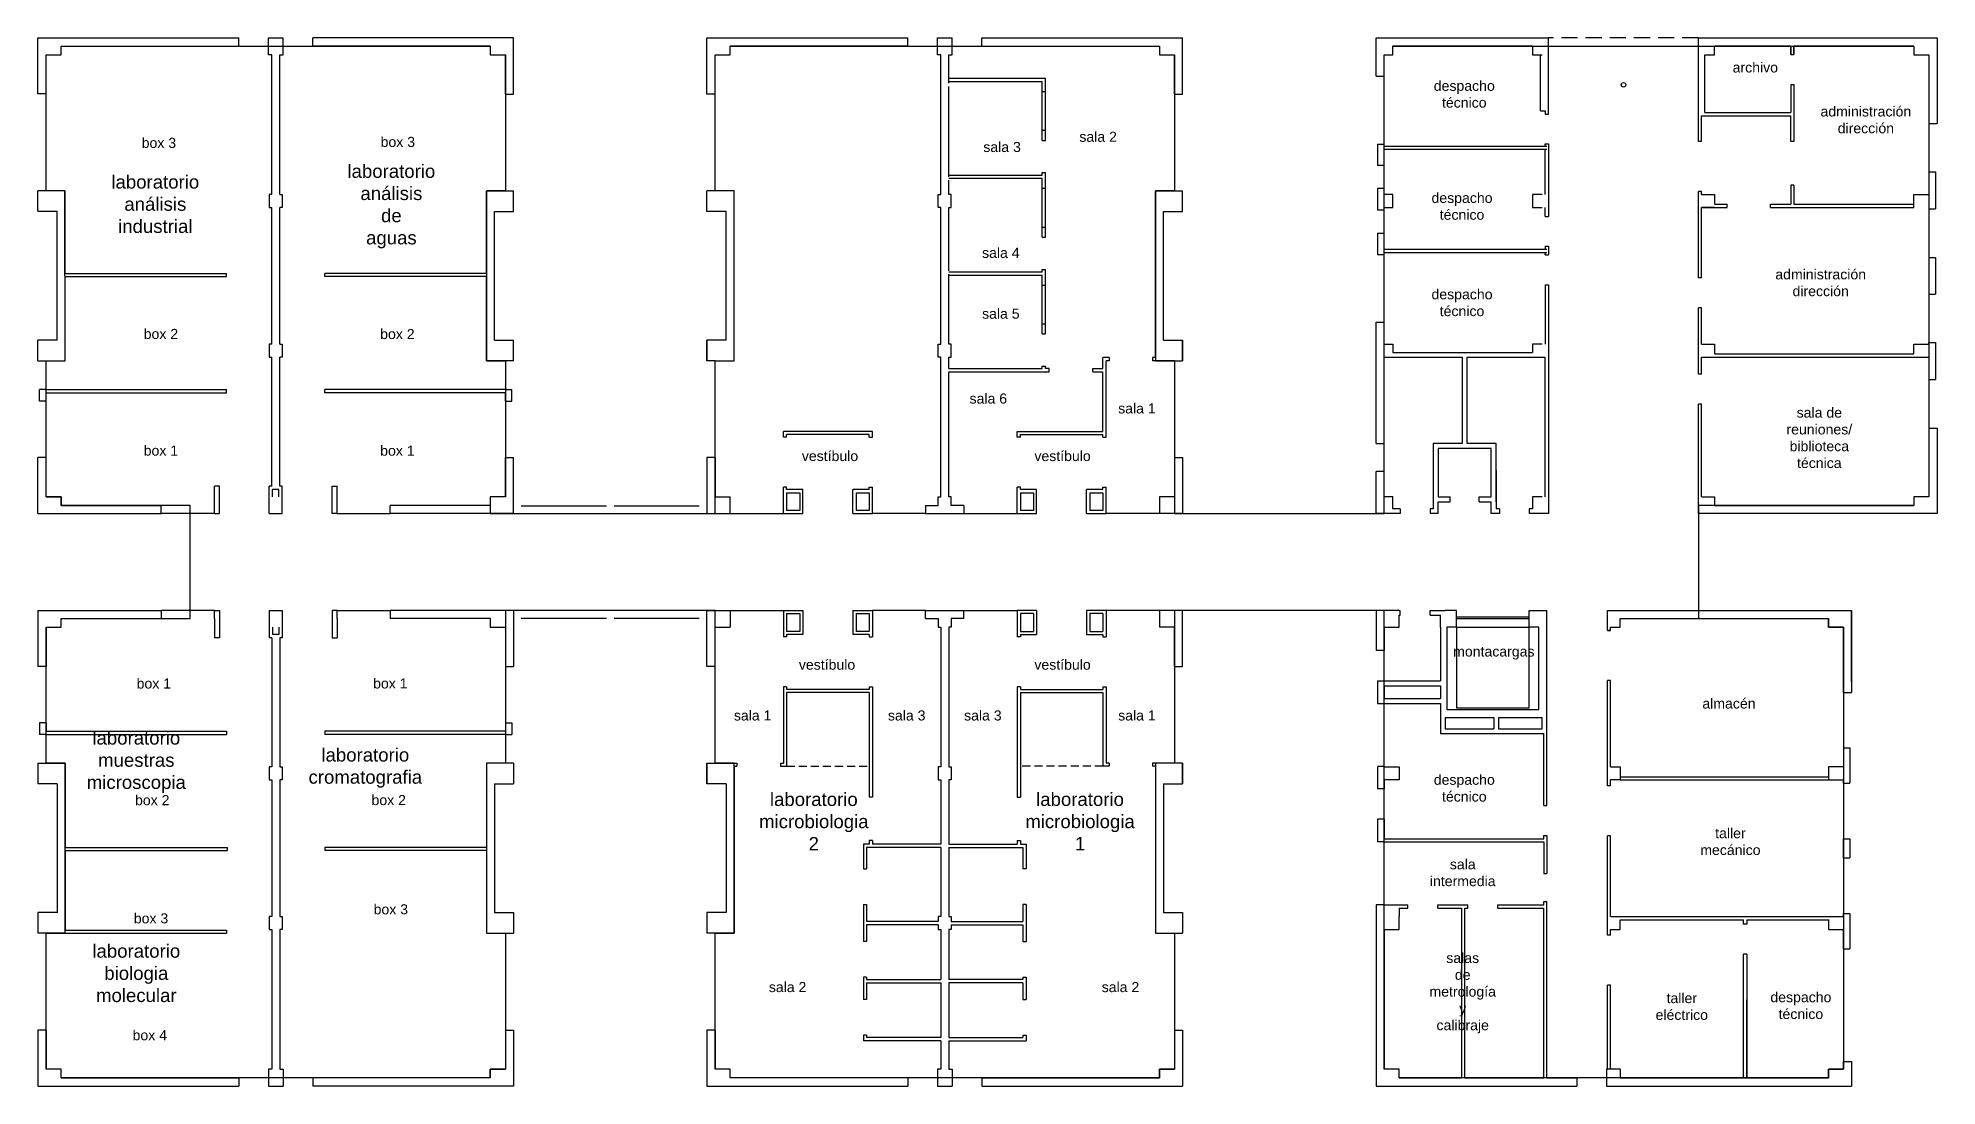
# Model space of a CAD drawing. Header units: metres. Extents: x -28.2 to 30.7, y -16.5 to 16.
import ezdxf

# ---------------------------------------------------------------- set-up
doc = ezdxf.new("R2010")
doc.units = ezdxf.units.M
doc.linetypes.add('TRAZOS', pattern=[0.75, 0.5, -0.25])
doc.linetypes.add('TRAZOS2', pattern=[0.375, 0.25, -0.125])
for name, color, linetype in [('CAPAAUX', 5, 'Continuous'), ('CapaBaliza', 1, 'Continuous'), ('CapaContorn', 7, 'Continuous'), ('CapaParets', 2, 'Continuous')]:
    doc.layers.add(name, color=color, linetype=linetype)

msp = doc.modelspace()

# ---------------------------------------------------------------- texts
at = {"layer": 'CAPAAUX'}
for s, insert, char_height, width, attachment_point in [('\\fArial|b0|i0|c0|p34;archivo', (25.037, 15.211), 0.3125, 1.5019, 2), ('\\fArial|b0|i0|c0|p34;despacho técnico', (16.01, 14.641), 0.3125, 1.5019, 2), ('{\\fArial|b0|i0|c0|p34;administración\\Pdirección}', (28.465, 13.847), 0.3125, 1.5019, 2), ('\\fArial|b0|i0|c0|p34;sala 2', (4.653, 12.744), 0.3125, 1.5019, 8), ('\\fArial|b0|i0|c0|p34;box 3', (-24.477, 12.872), 0.3125, 1.5019, 2), ('\\fArial|b0|i0|c0|p34;box 3', (-17.067, 12.902), 0.3125, 1.5019, 2), ('\\fArial|b0|i0|c0|p34;sala 3', (1.675, 12.744), 0.3125, 1.5019, 2), ('{\\fArial|b0|i0|c0|p34;laboratorio análisis de aguas}', (-17.267, 12.043), 0.4125, 1.5019, 2), ('{\\fArial|b0|i0|c0|p34;laboratorio análisis industrial}', (-24.589, 11.71), 0.4125, 1.5019, 2), ('\\fArial|b0|i0|c0|p34;despacho técnico', (15.94, 11.165), 0.3125, 1.5019, 2), ('{\\fArial|b0|i0|c0|p34;sala 4}', (1.636, 9.462), 0.3125, 1.5019, 2), ('{\\fArial|b0|i0|c0|p34;administración\\Pdirección}', (27.064, 8.795), 0.3125, 1.5019, 2), ('\\fArial|b0|i0|c0|p34;despacho técnico', (15.94, 8.176), 0.3125, 1.5019, 2), ('{\\fArial|b0|i0|c0|p34;sala 5}', (1.636, 7.575), 0.3125, 1.5019, 2), ('\\fArial|b0|i0|c0|p34;box 2', (-24.415, 6.947), 0.3125, 1.5019, 2), ('\\fArial|b0|i0|c0|p34;box 2', (-17.08, 6.944), 0.3125, 1.5019, 2), ('\\fArial|b0|i0|c0|p34;sala 6', (1.247, 4.626), 0.3125, 1.5019, 8), ('\\fArial|b0|i0|c0|p34;sala 1', (5.857, 4.321), 0.3125, 1.5019, 8), ('\\fArial|b0|i0|c0|p34;sala de reuniones/\\Pbiblioteca técnica', (27.022, 4.508), 0.3125, 1.5019, 2), ('\\fArial|b0|i0|c0|p34;box 1', (-24.415, 3.33), 0.3125, 1.5019, 2), ('\\fArial|b0|i0|c0|p34;box 1', (-17.08, 3.327), 0.3125, 1.5019, 2), ('\\fArial|b0|i0|c0|p34;vestíbulo', (-3.663, 3.161), 0.3125, 1.5019, 2), ('\\fArial|b0|i0|c0|p34;vestíbulo', (3.55, 3.161), 0.3125, 1.5019, 2), ('\\fArial|b0|i0|c0|p34;montacargas', (16.927, -2.9), 0.3125, 1.50191, 2), ('\\fArial|b0|i0|c0|p34;vestíbulo', (-3.755, -3.31), 0.3125, 1.5019, 2), ('\\fArial|b0|i0|c0|p34;vestíbulo', (3.55, -3.31), 0.3125, 1.5019, 2), ('\\fArial|b0|i0|c0|p34;box 1', (-24.635, -3.894), 0.3125, 1.5019, 2), ('\\fArial|b0|i0|c0|p34;box 1', (-17.3, -3.891), 0.3125, 1.5019, 2), ('\\fArial|b0|i0|c0|p34;almacén', (24.219, -4.513), 0.3125, 1.5019, 2), ('\\fArial|b0|i0|c0|p34;sala 1', (-6.063, -4.884), 0.3125, 1.5019, 2), ('\\fArial|b0|i0|c0|p34;sala 3', (-1.284, -4.884), 0.3125, 1.5019, 2), ('\\fArial|b0|i0|c0|p34;sala 3', (1.078, -4.884), 0.3125, 1.5019, 2), ('\\fArial|b0|i0|c0|p34;sala 1', (5.857, -4.884), 0.3125, 1.5019, 2), ('{\\fArial|b0|i0|c0|p34;laboratorio muestras\\Pmicroscopia}', (-25.178, -5.532), 0.4125, 1.5019, 2), ('{\\fArial|b0|i0|c0|p34;laboratorio cromatografia}', (-18.075, -6.057), 0.4125, 1.5019, 2), ('\\fArial|b0|i0|c0|p34;despacho técnico', (16.01, -6.878), 0.3125, 1.5019, 2), ('\\fArial|b0|i0|c0|p34;box 2', (-24.684, -7.511), 0.3125, 1.5019, 2), ('\\fArial|b0|i0|c0|p34;box 2', (-17.349, -7.508), 0.3125, 1.5019, 2), ('{\\fArial|b0|i0|c0|p34;laboratorio microbiologia 2}', (-4.165, -7.435), 0.4125, 1.5019, 2), ('{\\fArial|b0|i0|c0|p34;laboratorio microbiologia 1}', (4.092, -7.435), 0.4125, 1.5019, 2), ('{\\fArial|b0|i0|c0|p34;taller mecánico}', (24.264, -8.535), 0.3125, 1.5019, 2), ('\\fArial|b0|i0|c0|p34;sala intermedia', (15.962, -9.5), 0.3125, 1.5019, 2), ('\\fArial|b0|i0|c0|p34;box 3', (-24.722, -11.176), 0.3125, 1.5019, 2), ('\\fArial|b0|i0|c0|p34;box 3', (-17.284, -10.896), 0.3125, 1.5019, 2), ('{\\fArial|b0|i0|c0|p34;laboratorio biologia molecular}', (-25.178, -12.14), 0.4125, 1.5019, 2), ('\\fArial|b0|i0|c0|p34;salas de metrología y calibraje', (15.961, -12.405), 0.3125, 1.5019, 2), ('\\fArial|b0|i0|c0|p34;sala 2', (-4.978, -13.307), 0.3125, 1.5019, 2), ('\\fArial|b0|i0|c0|p34;sala 2', (5.347, -13.307), 0.3125, 1.5019, 2), ('\\fArial|b0|i0|c0|p34;taller eléctrico', (22.756, -13.649), 0.3125, 1.5019, 2), ('\\fArial|b0|i0|c0|p34;despacho técnico', (26.45, -13.621), 0.3125, 1.5019, 2), ('{\\fArial|b0|i0|c0|p34;box 4}', (-24.76, -14.8), 0.3125, 1.5019, 2)]:
    msp.add_mtext(s, dxfattribs=dict(at, insert=insert, char_height=char_height, width=width, attachment_point=attachment_point))

# ---------------------------------------------------------------- linework, layer by layer
at = {"layer": 'CapaBaliza'}
msp.add_circle((20.947, 14.516), 0.0694, dxfattribs=at)
at = {"layer": 'CapaContorn'}
msp.add_lwpolyline([(-27.978, 15.448), (-27.508, 15.448), (-27.508, 15.718), (-14.198, 15.718), (-14.198, 15.448), (-13.728, 15.448), (-13.728, 11.231), (-14.318, 11.231), (-14.318, 5.955), (-13.728, 5.955), (-13.728, 1.738), (-14.198, 1.738), (-14.198, 1.468), (-14.198, 1.218), (-7.228, 1.218), (-7.228, 5.955), (-6.638, 5.955), (-6.638, 11.231), (-7.228, 11.231), (-7.228, 15.448), (-6.758, 15.448), (-6.758, 15.718), (6.552, 15.718), (6.552, 15.448), (7.022, 15.448), (7.022, 11.231), (6.432, 11.231), (6.432, 5.955), (7.022, 5.955), (7.022, 1.218), (13.522, 1.218), (13.522, 15.448), (13.792, 15.448), (13.792, 15.718), (29.952, 15.718), (29.952, 15.448), (30.422, 15.448), (30.422, 1.738), (29.952, 1.738), (29.952, 1.468), (23.272, 1.468), (23.272, -2.032), (27.302, -2.032), (27.302, -2.302), (27.772, -2.302), (27.772, -16.012), (27.302, -16.012), (27.302, -16.282), (13.992, -16.282), (13.992, -16.012), (13.522, -16.012), (13.522, -1.782), (7.022, -1.782), (7.022, -6.518), (6.432, -6.518), (6.432, -11.795), (7.022, -11.795), (7.022, -16.012), (6.552, -16.012), (6.552, -16.282), (-6.758, -16.282), (-6.758, -16.012), (-7.228, -16.012), (-7.228, -11.795), (-6.638, -11.795), (-6.638, -6.518), (-7.228, -6.518), (-7.228, -1.782), (-13.728, -1.782), (-13.728, -6.519), (-14.318, -6.519), (-14.318, -11.795), (-13.728, -11.795), (-13.728, -16.012), (-14.198, -16.012), (-14.198, -16.282), (-27.508, -16.282), (-27.508, -16.012), (-27.978, -16.012), (-27.978, -11.797), (-27.388, -11.797), (-27.388, -6.519), (-27.978, -6.519), (-27.978, -2.302), (-27.508, -2.302), (-27.508, -2.032), (-27.508, -2.032), (-23.503, -2.032), (-23.503, 1.218), (-23.503, 1.468), (-27.508, 1.468), (-27.508, 1.738), (-27.978, 1.738), (-27.978, 5.955), (-27.388, 5.955), (-27.398, 11.233), (-27.978, 11.233), (-27.978, 15.448)], close=True, dxfattribs=at)
at = {"layer": 'CapaParets'}
for p, q in [((-28.228, 15.968), (-22.003, 15.968)), ((-28.228, 14.233), (-28.228, 15.968)), ((-22.003, 15.718), (-22.003, 15.968)), ((-21.078, 15.448), (-21.078, 15.968)), ((-21.078, 15.968), (-20.628, 15.968)), ((-21.078, 15.968), (-20.628, 15.968)), ((-20.628, 15.448), (-20.628, 15.968)), ((-19.703, 15.718), (-19.703, 15.968)), ((-13.478, 15.968), (-19.703, 15.968)), ((-13.478, 14.231), (-13.478, 15.968)), ((-7.478, 15.968), (-1.253, 15.968)), ((-7.478, 14.453), (-7.478, 15.968)), ((-1.253, 15.718), (-1.253, 15.968)), ((-0.328, 15.448), (-0.328, 15.968)), ((-0.328, 15.968), (0.122, 15.968)), ((-0.328, 15.968), (0.122, 15.968)), ((0.122, 15.448), (0.122, 15.968)), ((1.047, 15.718), (1.047, 15.968)), ((1.047, 15.968), (7.272, 15.968)), ((7.272, 15.001), (7.272, 15.968)), ((13.272, 15.968), (18.622, 15.968)), ((13.272, 14.78), (13.272, 15.968)), ((18.622, 13.606), (18.622, 15.968)), ((23.272, 15.968), (30.672, 15.968)), ((23.272, 13.558), (23.272, 15.968)), ((30.672, 15.968), (30.672, 13.313)), ((-27.978, 14.233), (-27.978, 15.448)), ((-27.978, 15.448), (-27.508, 15.448)), ((-27.508, 15.718), (-22.003, 15.718)), ((-27.508, 15.448), (-27.508, 15.718)), ((-20.978, 15.448), (-21.078, 15.448)), ((-20.978, 11.111), (-20.978, 15.448)), ((-20.728, 15.448), (-20.628, 15.448)), ((-20.728, 11.111), (-20.728, 15.448)), ((-14.198, 15.718), (-19.703, 15.718)), ((-14.198, 15.718), (-14.198, 15.448)), ((-14.198, 15.448), (-13.728, 15.448)), ((-13.728, 14.231), (-13.728, 15.448)), ((-7.228, 15.448), (-6.758, 15.448)), ((-7.228, 14.453), (-7.228, 15.448)), ((-1.253, 15.718), (-6.758, 15.718)), ((-6.758, 15.448), (-6.758, 15.718)), ((-0.228, 15.448), (-0.328, 15.448)), ((-0.228, 11.111), (-0.228, 15.448)), ((0.022, 15.448), (0.122, 15.448)), ((0.022, 14.568), (0.022, 15.448)), ((1.047, 15.718), (6.552, 15.718)), ((6.552, 15.718), (6.552, 15.448)), ((6.552, 15.448), (7.022, 15.448)), ((7.022, 15.001), (7.022, 15.448)), ((13.522, 14.78), (13.522, 15.448)), ((13.522, 15.448), (13.792, 15.448)), ((18.122, 15.718), (13.792, 15.718)), ((13.792, 15.448), (13.792, 15.718)), ((18.122, 15.718), (18.122, 15.448)), ((18.122, 15.448), (18.422, 15.448)), ((18.372, 13.706), (18.372, 15.448)), ((23.472, 13.658), (23.472, 15.448)), ((23.472, 15.448), (23.772, 15.448)), ((26.135, 15.718), (23.772, 15.718)), ((23.772, 15.448), (23.772, 15.718)), ((26.135, 15.718), (26.135, 15.451)), ((26.135, 15.451), (26.135, 15.718)), ((26.135, 15.451), (26.235, 15.451)), ((29.952, 15.718), (26.235, 15.718)), ((26.235, 15.718), (26.235, 15.451)), ((26.235, 15.451), (26.235, 15.718)), ((29.952, 15.718), (29.952, 15.448)), ((29.952, 15.448), (30.422, 15.448)), ((30.422, 15.448), (30.422, 13.313)), ((7.022, 14.231), (7.022, 15.001)), ((7.272, 14.231), (7.272, 15.001)), ((13.272, 14.78), (13.522, 14.78)), ((-27.978, 14.233), (-28.228, 14.233)), ((-13.728, 14.231), (-13.478, 14.231)), ((-7.478, 14.231), (-7.478, 14.453)), ((-7.228, 14.231), (-7.478, 14.231)), ((-7.228, 14.231), (-7.228, 14.453)), ((0.022, 14.718), (3.022, 14.718)), ((0.022, 14.618), (2.922, 14.618)), ((0.022, 11.658), (0.022, 14.468)), ((2.922, 12.793), (2.922, 14.618)), ((2.922, 14.306), (3.022, 14.306)), ((3.022, 12.793), (3.022, 14.718)), ((7.022, 14.231), (7.272, 14.231)), ((26.135, 14.526), (26.235, 14.526)), ((26.135, 14.526), (26.135, 13.656)), ((26.235, 14.526), (26.235, 12.761)), ((18.372, 13.706), (18.522, 13.706)), ((18.522, 13.706), (18.522, 13.606)), ((18.522, 13.606), (18.622, 13.606)), ((23.272, 12.761), (23.272, 13.558)), ((23.372, 12.761), (23.372, 13.556)), ((23.372, 13.556), (26.135, 13.556)), ((23.472, 13.656), (26.135, 13.656)), ((26.135, 12.761), (26.135, 13.556)), ((2.922, 13.106), (3.022, 13.106)), ((30.422, 13.313), (30.672, 13.313)), ((2.922, 12.793), (3.022, 12.793)), ((13.322, 12.68), (13.522, 12.68)), ((13.322, 12.68), (13.322, 12.018)), ((13.522, 12.618), (13.522, 12.68)), ((13.522, 12.618), (18.572, 12.618)), ((13.522, 12.518), (18.572, 12.518)), ((13.522, 12.018), (13.522, 12.518)), ((18.522, 12.681), (18.622, 12.681)), ((18.522, 12.618), (18.522, 12.681)), ((18.522, 11.111), (18.522, 12.518)), ((18.622, 12.681), (18.622, 10.433)), ((23.372, 12.761), (23.272, 12.761)), ((26.235, 12.761), (26.135, 12.761)), ((2.921, 11.718), (2.921, 11.793)), ((2.921, 11.793), (3.022, 11.793)), ((3.022, 9.793), (3.022, 11.793)), ((13.522, 12.018), (13.322, 12.018)), ((30.422, 11.813), (30.422, 11.818)), ((30.422, 11.813), (30.422, 11.111)), ((30.422, 11.813), (30.622, 11.813)), ((30.422, 11.813), (30.622, 11.813)), ((30.622, 11.813), (30.622, 10.666)), ((-28.228, 10.593), (-28.228, 11.233)), ((-27.978, 11.233), (-28.228, 11.233)), ((-27.978, 11.233), (-27.978, 11.233)), ((-27.398, 11.233), (-27.978, 11.233)), ((-27.398, 11.233), (-27.388, 11.223)), ((-27.388, 8.668), (-27.388, 11.223)), ((-14.318, 11.221), (-14.308, 11.231)), ((-14.318, 8.668), (-14.318, 11.221)), ((-14.308, 11.231), (-13.728, 11.231)), ((-13.728, 11.231), (-13.728, 11.231)), ((-13.728, 11.231), (-13.478, 11.231)), ((-13.478, 10.591), (-13.478, 11.231)), ((-7.478, 10.591), (-7.478, 11.231)), ((-7.228, 11.231), (-7.478, 11.231)), ((-6.638, 11.231), (-7.228, 11.231)), ((-7.228, 11.231), (-7.228, 11.231)), ((-6.638, 5.955), (-6.638, 11.231)), ((0.022, 11.718), (2.921, 11.718)), ((0.022, 11.618), (2.922, 11.618)), ((0.022, 11.111), (0.022, 11.558)), ((2.922, 9.793), (2.922, 11.618)), ((2.922, 11.306), (3.022, 11.306)), ((6.432, 6.055), (6.432, 11.231)), ((6.432, 11.231), (7.022, 11.231)), ((7.022, 11.231), (7.272, 11.231)), ((7.022, 11.231), (7.022, 11.231)), ((7.272, 10.591), (7.272, 11.231)), ((13.522, 11.298), (13.322, 11.298)), ((13.322, 11.298), (13.322, 10.638)), ((13.522, 11.111), (13.522, 11.298)), ((23.272, 8.527), (23.272, 11.211)), ((23.372, 11.211), (23.272, 11.211)), ((23.372, 11.111), (23.372, 11.211)), ((26.135, 11.409), (26.135, 10.811)), ((26.235, 11.409), (26.135, 11.409)), ((26.235, 11.409), (26.235, 10.811)), ((-20.978, 11.111), (-21.053, 11.111)), ((-21.053, 11.111), (-21.053, 10.711)), ((-21.053, 10.711), (-20.978, 10.711)), ((-20.978, 6.475), (-20.978, 10.711)), ((-20.728, 11.111), (-20.653, 11.111)), ((-20.728, 6.475), (-20.728, 10.711)), ((-20.653, 10.711), (-20.728, 10.711)), ((-20.653, 11.111), (-20.653, 10.711)), ((-0.303, 10.711), (-0.303, 11.111)), ((-0.303, 11.111), (-0.228, 11.111)), ((-0.228, 10.711), (-0.303, 10.711)), ((-0.228, 6.475), (-0.228, 10.711)), ((0.097, 11.111), (0.022, 11.111)), ((0.022, 8.748), (0.022, 10.711)), ((0.022, 10.711), (0.097, 10.711)), ((0.097, 10.711), (0.097, 11.111)), ((13.322, 10.638), (13.522, 10.638)), ((13.792, 11.111), (13.522, 11.111)), ((13.522, 10.638), (13.522, 10.711)), ((13.522, 10.711), (13.792, 10.711)), ((13.792, 10.711), (13.792, 11.111)), ((18.422, 11.111), (18.122, 11.111)), ((18.122, 11.111), (18.122, 10.711)), ((18.122, 10.711), (18.422, 10.711)), ((18.522, 10.433), (18.522, 10.711)), ((23.372, 11.111), (23.772, 11.111)), ((23.372, 8.527), (23.372, 10.711)), ((23.772, 10.711), (23.372, 10.711)), ((23.372, 10.711), (24.16, 10.711)), ((23.772, 11.111), (23.772, 10.811)), ((23.772, 10.811), (24.16, 10.811)), ((24.16, 10.711), (24.16, 10.811)), ((25.51, 10.711), (25.51, 10.811)), ((25.51, 10.811), (26.135, 10.811)), ((25.51, 10.711), (29.952, 10.711)), ((26.235, 10.811), (29.952, 10.811)), ((29.952, 11.111), (30.422, 11.111)), ((29.952, 10.711), (29.952, 11.111)), ((30.422, 10.666), (30.622, 10.666)), ((-27.638, 10.591), (-28.228, 10.591)), ((-27.638, 6.595), (-27.638, 10.593)), ((-14.068, 10.591), (-13.478, 10.591)), ((-14.068, 6.595), (-14.068, 10.591)), ((-6.888, 10.591), (-7.478, 10.591)), ((-6.888, 6.595), (-6.888, 10.591)), ((2.922, 10.106), (3.022, 10.106)), ((6.682, 10.591), (7.272, 10.591)), ((6.682, 6.595), (6.682, 10.591)), ((18.522, 10.433), (18.622, 10.433)), ((2.922, 9.793), (3.022, 9.793)), ((13.322, 9.918), (13.522, 9.918)), ((13.322, 9.918), (13.322, 9.256)), ((13.522, 9.418), (13.522, 9.918)), ((18.522, 9.508), (18.622, 9.508)), ((18.522, 9.508), (18.522, 9.418)), ((18.622, 9.508), (18.622, 9.24)), ((13.322, 9.256), (13.522, 9.256)), ((13.522, 9.418), (18.572, 9.418)), ((13.522, 9.318), (18.572, 9.318)), ((13.522, 9.256), (13.522, 9.318)), ((18.522, 9.24), (18.522, 9.318)), ((18.522, 9.24), (18.622, 9.24)), ((30.422, 9.166), (30.622, 9.166)), ((30.422, 9.166), (30.422, 8.768)), ((30.622, 9.166), (30.622, 8.02)), ((-27.388, 8.668), (-22.378, 8.668)), ((-27.388, 5.955), (-27.388, 8.568)), ((-27.388, 8.568), (-22.378, 8.568)), ((-22.378, 8.568), (-22.378, 8.668)), ((-19.328, 8.568), (-19.328, 8.668)), ((-14.318, 8.668), (-19.328, 8.668)), ((-14.318, 8.568), (-19.328, 8.568)), ((-14.318, 5.955), (-14.318, 8.568)), ((0.022, 8.718), (2.921, 8.718)), ((0.022, 6.475), (0.022, 8.648)), ((0.022, 8.618), (2.922, 8.618)), ((2.921, 8.718), (2.921, 8.793)), ((2.921, 8.793), (3.022, 8.793)), ((2.922, 6.793), (2.922, 8.618)), ((2.922, 8.306), (3.022, 8.306)), ((3.022, 6.793), (3.022, 8.793)), ((18.522, 8.315), (18.622, 8.315)), ((18.522, 8.315), (18.522, 6.475)), ((18.622, 8.315), (18.622, 1.218)), ((23.372, 8.527), (23.272, 8.527)), ((30.422, 8.668), (30.422, 8.02)), ((30.422, 8.02), (30.622, 8.02)), ((30.422, 8.02), (30.622, 8.02)), ((2.922, 7.106), (3.022, 7.106)), ((13.272, 7.156), (13.522, 7.156)), ((13.272, 3.388), (13.272, 7.156)), ((13.522, 6.475), (13.522, 7.156)), ((23.372, 7.602), (23.272, 7.602)), ((23.272, 5.538), (23.272, 7.602)), ((23.372, 6.475), (23.372, 7.602)), ((-27.638, 6.595), (-28.228, 6.595)), ((-28.228, 5.955), (-28.228, 6.595)), ((-14.068, 6.595), (-13.478, 6.595)), ((-13.478, 5.955), (-13.478, 6.595)), ((-6.888, 6.595), (-7.478, 6.595)), ((-7.478, 5.955), (-7.478, 6.595)), ((-7.478, 5.955), (-7.478, 6.595)), ((-7.478, 6.595), (-7.478, 5.955)), ((2.921, 6.793), (3.021, 6.793)), ((2.921, 6.793), (3.021, 6.793)), ((2.922, 6.793), (3.022, 6.793)), ((6.682, 6.595), (7.272, 6.595)), ((7.272, 5.955), (7.272, 6.595)), ((7.272, 6.595), (7.272, 5.955)), ((30.422, 6.52), (30.622, 6.52)), ((30.422, 6.475), (30.422, 6.52)), ((30.622, 6.52), (30.622, 5.373)), ((-28.228, 5.955), (-27.388, 5.955)), ((-20.978, 6.475), (-21.053, 6.475)), ((-21.053, 6.475), (-21.053, 6.075)), ((-21.053, 6.075), (-20.978, 6.075)), ((-20.978, 2.068), (-20.978, 6.075)), ((-20.728, 6.475), (-20.653, 6.475)), ((-20.728, 2.068), (-20.728, 6.075)), ((-20.653, 6.075), (-20.728, 6.075)), ((-20.653, 6.475), (-20.653, 6.075)), ((-13.478, 5.955), (-14.318, 5.955)), ((-7.228, 5.955), (-7.478, 5.955)), ((-7.228, 5.955), (-6.638, 5.955)), ((-7.228, 5.955), (-7.228, 5.955)), ((-0.303, 6.075), (-0.303, 6.475)), ((-0.303, 6.475), (-0.228, 6.475)), ((-0.228, 6.075), (-0.303, 6.075)), ((-0.228, 1.738), (-0.228, 6.075)), ((0.097, 6.475), (0.022, 6.475)), ((0.022, 6.075), (0.097, 6.075)), ((0.022, 5.718), (0.022, 6.075)), ((0.097, 6.075), (0.097, 6.475)), ((4.992, 6.055), (4.802, 6.055)), ((4.802, 5.718), (4.802, 6.055)), ((4.902, 3.593), (4.902, 5.955)), ((4.992, 5.955), (4.902, 5.955)), ((4.992, 6.055), (4.992, 5.955)), ((6.432, 6.055), (6.342, 6.055)), ((6.342, 6.055), (6.342, 5.955)), ((6.432, 5.955), (6.342, 5.955)), ((7.022, 5.955), (6.432, 5.955)), ((7.022, 5.955), (7.272, 5.955)), ((7.022, 5.955), (7.022, 5.955)), ((13.522, 6.475), (13.792, 6.475)), ((13.522, 6.068), (15.947, 6.068)), ((13.522, 3.388), (13.522, 6.068)), ((13.792, 6.475), (13.792, 6.218)), ((13.792, 6.218), (18.122, 6.218)), ((15.947, 6.068), (15.947, 3.388)), ((16.097, 6.068), (18.522, 6.068)), ((16.097, 3.388), (16.097, 6.068)), ((18.422, 6.475), (18.122, 6.475)), ((18.122, 6.475), (18.122, 6.218)), ((18.522, 1.738), (18.522, 6.068)), ((23.372, 6.475), (23.772, 6.475)), ((23.372, 5.538), (23.372, 6.075)), ((23.372, 6.075), (30.412, 6.075)), ((23.772, 6.475), (23.772, 6.175)), ((23.772, 6.175), (29.952, 6.175)), ((29.952, 6.175), (29.952, 6.475)), ((29.952, 6.475), (30.422, 6.475)), ((30.412, 6.075), (30.422, 6.065)), ((30.422, 6.065), (30.422, 5.373)), ((0.022, 5.718), (2.921, 5.718)), ((0.022, 1.738), (0.022, 5.618)), ((0.022, 5.618), (3.137, 5.618)), ((2.921, 5.718), (2.921, 5.793)), ((2.921, 5.793), (3.021, 5.793)), ((3.021, 5.718), (3.021, 5.793)), ((3.137, 5.718), (3.021, 5.718)), ((3.137, 5.618), (3.137, 5.718)), ((4.487, 5.618), (4.487, 5.718)), ((4.487, 5.718), (4.802, 5.718)), ((4.487, 5.618), (4.802, 5.618)), ((4.802, 3.768), (4.802, 5.618)), ((23.372, 5.538), (23.272, 5.538)), ((30.422, 5.373), (30.622, 5.373)), ((-27.978, 5.068), (-28.178, 5.068)), ((-28.178, 4.705), (-28.178, 5.068)), ((-27.978, 5.068), (-22.378, 5.068)), ((-27.978, 4.705), (-27.978, 4.968)), ((-27.978, 4.968), (-22.378, 4.968)), ((-22.378, 4.968), (-22.378, 5.068)), ((-19.328, 4.968), (-19.328, 5.068)), ((-13.728, 5.068), (-19.328, 5.068)), ((-13.728, 4.968), (-19.328, 4.968)), ((-13.728, 5.068), (-13.528, 5.068)), ((-13.728, 4.705), (-13.728, 4.968)), ((-13.528, 4.705), (-13.528, 5.068)), ((-27.978, 4.705), (-28.178, 4.705)), ((-13.728, 4.705), (-13.528, 4.705)), ((23.272, 1.218), (23.272, 4.613)), ((23.372, 4.613), (23.272, 4.613)), ((23.372, 1.738), (23.372, 4.613)), ((-5.108, 3.593), (-5.108, 3.768)), ((-2.348, 3.768), (-5.108, 3.768)), ((-5.008, 3.593), (-5.108, 3.593)), ((-5.008, 3.593), (-5.008, 3.668)), ((-2.448, 3.668), (-5.008, 3.668)), ((-2.448, 3.593), (-2.448, 3.668)), ((-2.448, 3.593), (-2.348, 3.593)), ((-2.348, 3.593), (-2.348, 3.768)), ((2.142, 3.768), (4.802, 3.768)), ((2.142, 3.593), (2.142, 3.768)), ((2.242, 3.593), (2.142, 3.593)), ((2.242, 3.668), (4.802, 3.668)), ((2.242, 3.593), (2.242, 3.668)), ((4.802, 3.593), (4.802, 3.668)), ((4.802, 3.593), (4.902, 3.593)), ((30.422, 3.873), (30.672, 3.873)), ((30.422, 3.873), (30.422, 1.738)), ((30.672, 3.873), (30.672, 1.218)), ((-28.228, 1.218), (-28.228, 2.955)), ((-27.978, 2.955), (-28.228, 2.955)), ((-27.978, 1.738), (-27.978, 2.955)), ((-13.728, 1.738), (-13.728, 2.955)), ((-13.728, 2.955), (-13.478, 2.955)), ((-13.478, 1.218), (-13.478, 2.955)), ((-7.228, 2.955), (-7.478, 2.955)), ((-7.478, 2.955), (-7.478, 2.185)), ((-7.228, 2.955), (-7.228, 2.185)), ((7.022, 2.955), (7.022, 2.733)), ((7.022, 2.955), (7.272, 2.955)), ((7.272, 2.955), (7.272, 2.733)), ((13.272, 3.388), (13.522, 3.388)), ((15.947, 3.388), (15.047, 3.388)), ((15.047, 3.388), (15.047, 1.588)), ((16.847, 3.238), (15.197, 3.238)), ((15.197, 3.238), (15.197, 1.738)), ((16.997, 3.388), (16.097, 3.388)), ((16.847, 1.738), (16.847, 3.238)), ((16.997, 1.588), (16.997, 3.388)), ((7.022, 2.733), (7.022, 1.738)), ((7.272, 2.733), (7.272, 1.218)), ((13.272, 1.218), (13.272, 2.528)), ((13.522, 2.528), (13.272, 2.528)), ((13.522, 1.738), (13.522, 2.528)), ((15.047, 2.568), (15.047, 1.368)), ((16.997, 2.568), (16.997, 1.368)), ((-22.753, 1.468), (-22.753, 2.068)), ((-22.603, 2.068), (-22.753, 2.068)), ((-22.603, 1.218), (-22.603, 2.068)), ((-20.978, 2.068), (-21.053, 2.068)), ((-21.053, 1.218), (-21.053, 2.068)), ((-20.753, 1.968), (-20.953, 1.968)), ((-20.953, 1.738), (-20.953, 1.968)), ((-20.753, 1.738), (-20.753, 1.968)), ((-20.653, 2.068), (-20.728, 2.068)), ((-20.653, 1.218), (-20.653, 2.068)), ((-19.103, 1.218), (-19.103, 2.068)), ((-19.103, 2.068), (-18.953, 2.068)), ((-18.953, 1.468), (-18.953, 2.068)), ((-7.478, 2.185), (-7.478, 1.218)), ((-7.228, 2.185), (-7.228, 1.738)), ((-5.108, 1.468), (-5.108, 2.043)), ((-5.008, 2.043), (-5.108, 2.043)), ((-5.008, 1.968), (-5.008, 2.043)), ((-4.503, 1.968), (-5.008, 1.968)), ((-5.008, 1.868), (-5.008, 1.318)), ((-5.008, 1.868), (-4.603, 1.868)), ((-4.603, 1.868), (-4.603, 1.318)), ((-4.503, 1.218), (-4.503, 1.968)), ((-2.448, 1.968), (-2.953, 1.968)), ((-2.953, 1.218), (-2.953, 1.968)), ((-2.853, 1.868), (-2.853, 1.318)), ((-2.853, 1.868), (-2.448, 1.868)), ((-2.448, 1.968), (-2.448, 2.043)), ((-2.448, 2.043), (-2.348, 2.043)), ((-2.448, 1.868), (-2.448, 1.318)), ((-2.348, 1.468), (-2.348, 2.043)), ((2.142, 1.468), (2.142, 2.043)), ((2.242, 2.043), (2.142, 2.043)), ((2.242, 1.968), (2.242, 2.043)), ((2.747, 1.968), (2.242, 1.968)), ((2.242, 1.868), (2.242, 1.318)), ((2.242, 1.868), (2.647, 1.868)), ((2.647, 1.868), (2.647, 1.318)), ((2.747, 1.218), (2.747, 1.968)), ((4.802, 1.968), (4.297, 1.968)), ((4.297, 1.218), (4.297, 1.968)), ((4.397, 1.868), (4.397, 1.318)), ((4.397, 1.868), (4.802, 1.868)), ((4.802, 1.968), (4.802, 2.043)), ((4.802, 2.043), (4.902, 2.043)), ((4.802, 1.868), (4.802, 1.318)), ((4.902, 1.468), (4.902, 2.043)), ((-28.228, 1.218), (-24.403, 1.218)), ((-27.978, 1.738), (-27.508, 1.738)), ((-27.508, 1.738), (-27.508, 1.468)), ((-27.508, 1.468), (-24.403, 1.468)), ((-24.403, 1.218), (-24.403, 1.468)), ((-22.753, 1.218), (-24.403, 1.218)), ((-22.753, 1.218), (-22.753, 1.468)), ((-22.753, 1.468), (-22.753, 1.468)), ((-22.753, 1.218), (-22.603, 1.218)), ((-21.053, 1.218), (-20.653, 1.218)), ((-18.953, 1.218), (-19.103, 1.218)), ((-18.953, 1.218), (-18.953, 1.468)), ((-18.953, 1.468), (-18.953, 1.468)), ((-18.953, 1.218), (-17.303, 1.218)), ((-14.198, 1.468), (-17.303, 1.468)), ((-17.303, 1.218), (-17.303, 1.468)), ((-13.478, 1.218), (-17.303, 1.218)), ((-13.728, 1.738), (-14.198, 1.738)), ((-14.198, 1.738), (-14.198, 1.468)), ((-13.238, 1.458), (-10.598, 1.458)), ((-10.358, 1.458), (-7.718, 1.458)), ((-7.478, 1.218), (-6.758, 1.218)), ((-7.228, 1.738), (-6.758, 1.738)), ((-6.758, 1.218), (-6.758, 1.738)), ((-6.758, 1.218), (-5.108, 1.218)), ((-5.108, 1.218), (-5.108, 1.468)), ((-5.108, 1.218), (-4.503, 1.218)), ((-4.603, 1.318), (-5.008, 1.318)), ((-2.953, 1.218), (-2.348, 1.218)), ((-2.448, 1.318), (-2.853, 1.318)), ((-2.348, 1.218), (-2.348, 1.468)), ((-0.698, 1.218), (-2.348, 1.218)), ((-0.698, 1.468), (-0.698, 1.218)), ((-0.698, 1.468), (-0.303, 1.468)), ((-0.698, 1.218), (0.492, 1.218)), ((-0.303, 1.468), (-0.303, 1.738)), ((-0.303, 1.738), (-0.228, 1.738)), ((0.097, 1.738), (0.022, 1.738)), ((0.097, 1.468), (0.097, 1.738)), ((0.492, 1.468), (0.097, 1.468)), ((0.492, 1.468), (0.492, 1.218)), ((0.492, 1.218), (2.142, 1.218)), ((2.142, 1.218), (2.142, 1.468)), ((2.142, 1.218), (2.747, 1.218)), ((2.647, 1.318), (2.242, 1.318)), ((4.297, 1.218), (4.902, 1.218)), ((4.802, 1.318), (4.397, 1.318)), ((4.902, 1.218), (4.902, 1.468)), ((6.552, 1.218), (4.902, 1.218)), ((7.022, 1.738), (6.552, 1.738)), ((6.552, 1.738), (6.552, 1.218)), ((7.272, 1.218), (6.552, 1.218)), ((14.022, 1.218), (13.272, 1.218)), ((13.792, 1.738), (13.522, 1.738)), ((13.792, 1.368), (13.792, 1.738)), ((14.022, 1.368), (13.792, 1.368)), ((14.022, 1.368), (14.022, 1.218)), ((14.947, 1.368), (14.947, 1.368)), ((14.947, 1.368), (14.947, 1.218)), ((15.047, 1.368), (14.947, 1.368)), ((15.197, 1.218), (14.947, 1.218)), ((15.197, 1.738), (15.572, 1.738)), ((15.197, 1.218), (15.197, 1.588)), ((15.197, 1.588), (15.572, 1.588)), ((15.572, 1.588), (15.572, 1.738)), ((16.472, 1.588), (16.472, 1.738)), ((16.472, 1.738), (16.847, 1.738)), ((16.472, 1.588), (16.847, 1.588)), ((16.847, 1.218), (16.847, 1.588)), ((17.097, 1.218), (16.847, 1.218)), ((17.097, 1.368), (16.997, 1.368)), ((16.997, 1.368), (16.997, 1.368)), ((17.097, 1.368), (17.097, 1.218)), ((18.122, 1.368), (18.022, 1.368)), ((18.022, 1.368), (18.022, 1.218)), ((18.622, 1.218), (18.022, 1.218)), ((18.422, 1.738), (18.122, 1.738)), ((18.122, 1.738), (18.122, 1.368)), ((30.672, 1.218), (23.272, 1.218)), ((23.382, 1.738), (23.457, 1.738)), ((23.472, 1.738), (23.772, 1.738)), ((23.772, 1.738), (23.772, 1.468)), ((23.772, 1.468), (29.952, 1.468)), ((30.422, 1.738), (29.952, 1.738)), ((29.952, 1.738), (29.952, 1.468)), ((-28.228, -1.782), (-24.403, -1.782)), ((-28.228, -1.782), (-28.228, -3.519)), ((-27.978, -2.302), (-27.508, -2.302)), ((-27.978, -2.302), (-27.978, -3.519)), ((-27.508, -2.032), (-24.403, -2.032)), ((-27.508, -2.302), (-27.508, -2.032)), ((-24.403, -1.782), (-24.403, -2.032)), ((-22.753, -1.782), (-24.403, -1.782)), ((-22.753, -2.032), (-22.753, -1.782)), ((-22.753, -1.782), (-22.603, -1.782)), ((-22.753, -2.032), (-22.753, -2.032)), ((-22.753, -2.032), (-22.753, -2.632)), ((-22.603, -1.782), (-22.603, -2.632)), ((-21.053, -1.782), (-20.653, -1.782)), ((-21.053, -1.782), (-21.053, -2.632)), ((-20.953, -2.302), (-20.953, -2.532)), ((-20.753, -2.302), (-20.753, -2.532)), ((-20.653, -1.782), (-20.653, -2.632)), ((-19.103, -1.782), (-19.103, -2.632)), ((-18.953, -1.782), (-19.103, -1.782)), ((-18.953, -2.032), (-18.953, -1.782)), ((-18.953, -1.782), (-17.303, -1.782)), ((-18.953, -2.032), (-18.953, -2.632)), ((-18.953, -2.032), (-18.953, -2.032)), ((-13.478, -1.782), (-17.303, -1.782)), ((-17.303, -1.782), (-17.303, -2.032)), ((-14.198, -2.032), (-17.303, -2.032)), ((-14.198, -2.032), (-14.198, -2.302)), ((-14.198, -2.302), (-13.728, -2.302)), ((-13.728, -2.302), (-13.728, -3.519)), ((-13.478, -1.782), (-13.478, -3.519)), ((-13.238, -2.022), (-10.598, -2.022)), ((-10.358, -2.022), (-7.718, -2.022)), ((-7.478, -1.782), (-6.758, -1.782)), ((-7.478, -2.749), (-7.478, -1.782)), ((-7.228, -2.302), (-6.758, -2.302)), ((-7.228, -2.749), (-7.228, -2.302)), ((-6.758, -1.782), (-6.758, -2.302)), ((-6.758, -1.782), (-5.108, -1.782)), ((-5.108, -1.782), (-5.108, -2.607)), ((-5.108, -1.782), (-4.503, -1.782)), ((-5.008, -1.882), (-5.008, -2.432)), ((-5.008, -1.882), (-4.603, -1.882)), ((-4.603, -1.882), (-4.603, -2.432)), ((-4.503, -1.782), (-4.503, -2.532)), ((-2.953, -1.782), (-2.348, -1.782)), ((-2.953, -1.782), (-2.953, -2.532)), ((-2.853, -1.882), (-2.853, -2.432)), ((-2.853, -1.882), (-2.448, -1.882)), ((-2.448, -1.882), (-2.448, -2.432)), ((-2.348, -1.782), (-2.348, -2.032)), ((-0.698, -1.782), (-2.348, -1.782)), ((-2.348, -2.032), (-2.348, -2.607)), ((-0.698, -2.032), (-0.698, -1.782)), ((-0.698, -1.782), (0.492, -1.782)), ((-0.698, -2.032), (-0.303, -2.032)), ((-0.303, -2.032), (-0.303, -2.302)), ((-0.303, -2.302), (-0.228, -2.302)), ((-0.228, -2.302), (-0.228, -6.639)), ((0.022, -2.302), (0.022, -6.639)), ((0.097, -2.302), (0.022, -2.302)), ((0.492, -2.032), (0.097, -2.032)), ((0.097, -2.032), (0.097, -2.302)), ((0.492, -1.782), (2.142, -1.782)), ((0.492, -2.032), (0.492, -1.782)), ((2.747, -1.782), (2.142, -1.782)), ((2.142, -1.782), (2.142, -2.032)), ((2.142, -2.032), (2.142, -2.607)), ((2.647, -1.882), (2.242, -1.882)), ((2.242, -1.882), (2.242, -2.432)), ((2.647, -1.882), (2.647, -2.432)), ((2.747, -1.782), (2.747, -2.532)), ((4.902, -1.782), (4.297, -1.782)), ((4.297, -1.782), (4.297, -2.532)), ((4.802, -1.882), (4.397, -1.882)), ((4.397, -1.882), (4.397, -2.432)), ((4.802, -1.882), (4.802, -2.432)), ((4.902, -1.782), (4.902, -2.607)), ((6.552, -1.782), (4.902, -1.782)), ((6.552, -1.782), (6.552, -2.302)), ((7.272, -1.782), (6.552, -1.782)), ((7.022, -2.302), (6.552, -2.302)), ((7.022, -2.749), (7.022, -2.302)), ((7.272, -2.749), (7.272, -1.782)), ((13.272, -1.782), (13.272, -3.027)), ((13.992, -1.782), (13.272, -1.782)), ((13.522, -2.302), (13.522, -3.027)), ((13.522, -2.302), (13.992, -2.302)), ((13.992, -1.782), (14.022, -1.782)), ((13.992, -2.302), (13.992, -1.932)), ((13.992, -1.932), (14.022, -1.932)), ((14.022, -1.932), (14.022, -1.782)), ((14.947, -1.932), (14.947, -1.782)), ((14.947, -1.782), (15.422, -1.782)), ((14.947, -1.932), (14.947, -1.932)), ((14.947, -1.932), (15.272, -1.932)), ((15.272, -2.302), (15.272, -1.932)), ((15.272, -2.302), (15.272, -3.967)), ((15.772, -1.782), (15.422, -1.782)), ((15.422, -1.782), (15.422, -1.782)), ((15.472, -2.302), (15.472, -4.852)), ((15.772, -2.302), (15.472, -2.302)), ((15.772, -2.302), (15.772, -1.782)), ((15.772, -1.982), (18.022, -1.982)), ((15.772, -2.032), (18.022, -2.032)), ((15.772, -2.302), (15.772, -4.802)), ((15.772, -2.302), (18.022, -2.302)), ((18.022, -1.782), (18.572, -1.782)), ((18.022, -2.302), (18.022, -1.782)), ((18.022, -4.802), (18.022, -2.302)), ((18.322, -2.302), (18.022, -2.302)), ((18.322, -4.852), (18.322, -2.302)), ((18.572, -5.674), (18.572, -1.782)), ((20.447, -1.782), (28.022, -1.782)), ((20.447, -2.402), (20.447, -1.782)), ((20.547, -2.302), (20.847, -2.302)), ((20.547, -2.402), (20.547, -2.302)), ((20.847, -2.032), (27.302, -2.032)), ((20.847, -2.302), (20.847, -2.032)), ((27.302, -2.302), (27.302, -2.032)), ((27.772, -2.302), (27.302, -2.302)), ((27.772, -3.992), (27.772, -2.302)), ((27.772, -4.326), (27.772, -2.302)), ((28.022, -3.992), (28.022, -1.782)), ((28.022, -1.782), (28.022, -4.326)), ((-22.603, -2.632), (-22.753, -2.632)), ((-20.978, -2.632), (-21.053, -2.632)), ((-20.978, -2.632), (-20.978, -6.639)), ((-20.753, -2.532), (-20.953, -2.532)), ((-20.653, -2.632), (-20.728, -2.632)), ((-20.728, -2.632), (-20.728, -6.639)), ((-19.103, -2.632), (-18.953, -2.632)), ((-7.478, -3.519), (-7.478, -2.749)), ((-7.228, -3.519), (-7.228, -2.749)), ((-5.008, -2.607), (-5.108, -2.607)), ((-4.603, -2.432), (-5.008, -2.432)), ((-5.008, -2.532), (-5.008, -2.607)), ((-4.503, -2.532), (-5.008, -2.532)), ((-2.448, -2.532), (-2.953, -2.532)), ((-2.448, -2.432), (-2.853, -2.432)), ((-2.448, -2.532), (-2.448, -2.607)), ((-2.448, -2.607), (-2.348, -2.607)), ((2.242, -2.607), (2.142, -2.607)), ((2.242, -2.432), (2.647, -2.432)), ((2.242, -2.532), (2.747, -2.532)), ((2.242, -2.532), (2.242, -2.607)), ((4.297, -2.532), (4.802, -2.532)), ((4.397, -2.432), (4.802, -2.432)), ((4.802, -2.532), (4.802, -2.607)), ((4.802, -2.607), (4.902, -2.607)), ((7.022, -3.519), (7.022, -2.749)), ((7.272, -3.519), (7.272, -2.749)), ((20.547, -2.402), (20.447, -2.402)), ((20.447, -2.402), (20.547, -2.402)), ((20.447, -2.402), (20.547, -2.402)), ((-27.978, -3.519), (-28.228, -3.519)), ((-13.728, -3.519), (-13.478, -3.519)), ((-7.228, -3.518), (-7.478, -3.518)), ((7.022, -3.518), (7.272, -3.518)), ((13.522, -3.027), (13.272, -3.027)), ((13.322, -3.967), (13.522, -3.967)), ((13.322, -3.967), (13.322, -4.667)), ((13.522, -3.967), (15.272, -3.967)), ((13.522, -3.967), (13.522, -3.967)), ((13.522, -4.117), (15.272, -4.117)), ((13.522, -4.117), (13.522, -4.517)), ((15.272, -4.117), (15.272, -4.517)), ((18.572, -5.674), (18.572, -4.057)), ((20.447, -7.222), (20.447, -3.952)), ((20.547, -3.952), (20.447, -3.952)), ((20.547, -6.639), (20.547, -3.952)), ((-5.108, -4.157), (-5.108, -6.518)), ((-5.008, -4.157), (-5.108, -4.157)), ((-5.008, -4.157), (-5.008, -4.232)), ((-2.448, -4.232), (-5.008, -4.232)), ((-5.008, -4.332), (-5.008, -6.618)), ((-2.448, -4.332), (-5.008, -4.332)), ((-2.448, -4.157), (-2.348, -4.157)), ((-2.448, -4.157), (-2.448, -4.232)), ((-2.448, -4.332), (-2.448, -7.571)), ((-2.348, -4.157), (-2.348, -7.571)), ((2.142, -4.157), (2.142, -7.571)), ((2.242, -4.157), (2.142, -4.157)), ((2.242, -4.157), (2.242, -4.232)), ((2.242, -4.232), (4.802, -4.232)), ((2.242, -4.332), (2.242, -7.571)), ((2.242, -4.332), (4.802, -4.332)), ((4.802, -4.157), (4.902, -4.157)), ((4.802, -4.157), (4.802, -4.232)), ((4.802, -4.332), (4.802, -6.618)), ((4.902, -4.157), (4.902, -6.518)), ((13.322, -4.667), (13.522, -4.667)), ((13.322, -4.667), (15.272, -4.667)), ((13.522, -4.517), (15.272, -4.517)), ((15.272, -4.667), (15.272, -5.602)), ((18.572, -7.837), (18.572, -4.417)), ((27.772, -4.326), (28.022, -4.326)), ((27.772, -4.326), (27.972, -4.326)), ((-27.978, -5.269), (-28.178, -5.269)), ((-28.178, -5.269), (-28.178, -5.632)), ((-27.978, -5.269), (-27.978, -5.532)), ((-13.728, -5.269), (-13.728, -5.532)), ((-13.728, -5.269), (-13.528, -5.269)), ((-13.528, -5.269), (-13.528, -5.632)), ((15.422, -5.102), (16.922, -5.102)), ((15.422, -5.102), (15.422, -5.452)), ((15.472, -4.852), (18.322, -4.852)), ((15.772, -4.802), (18.022, -4.802)), ((16.922, -5.102), (16.922, -5.452)), ((17.072, -5.102), (17.072, -5.452)), ((17.072, -5.102), (18.422, -5.102)), ((18.422, -5.452), (18.422, -5.102)), ((-27.978, -5.632), (-28.178, -5.632)), ((-27.978, -5.532), (-22.378, -5.532)), ((-27.978, -5.632), (-22.378, -5.632)), ((-22.378, -5.532), (-22.378, -5.632)), ((-13.728, -5.532), (-19.328, -5.532)), ((-19.328, -5.532), (-19.328, -5.632)), ((-13.728, -5.632), (-19.328, -5.632)), ((-13.728, -5.632), (-13.528, -5.632)), ((15.272, -5.602), (18.472, -5.602)), ((15.422, -5.452), (16.922, -5.452)), ((17.072, -5.452), (18.422, -5.452)), ((18.472, -5.674), (18.472, -5.602)), ((18.472, -7.837), (18.472, -5.602)), ((27.772, -6.046), (27.772, -6.046)), ((27.772, -6.046), (27.972, -6.046)), ((27.772, -6.046), (27.972, -6.046)), ((27.772, -6.046), (27.772, -6.082)), ((27.772, -6.182), (27.772, -6.639)), ((27.972, -6.046), (27.972, -7.142)), ((-28.228, -6.519), (-27.388, -6.519)), ((-28.228, -6.519), (-28.228, -7.159)), ((-28.228, -6.519), (-28.228, -7.159)), ((-27.388, -6.519), (-27.388, -9.132)), ((-20.978, -6.639), (-21.053, -6.639)), ((-21.053, -6.639), (-21.053, -7.039)), ((-21.053, -7.039), (-20.978, -7.039)), ((-20.978, -7.039), (-20.978, -11.275)), ((-20.728, -6.639), (-20.653, -6.639)), ((-20.653, -7.039), (-20.728, -7.039)), ((-20.728, -7.039), (-20.728, -11.275)), ((-20.653, -6.639), (-20.653, -7.039)), ((-14.318, -6.519), (-14.318, -9.132)), ((-13.478, -6.519), (-14.318, -6.519)), ((-13.478, -6.519), (-13.478, -7.159)), ((-7.478, -6.518), (-6.548, -6.518)), ((-7.478, -7.159), (-7.478, -6.518)), ((-7.478, -6.519), (-7.478, -7.159)), ((-7.478, -6.519), (-7.478, -7.159)), ((-7.478, -6.519), (-7.478, -7.159)), ((-6.638, -6.618), (-6.638, -11.795)), ((-6.638, -6.618), (-6.548, -6.618)), ((-6.548, -6.518), (-6.548, -6.618)), ((-5.198, -6.518), (-5.198, -6.618)), ((-5.198, -6.518), (-5.108, -6.518)), ((-5.198, -6.618), (-5.008, -6.618)), ((-0.228, -6.639), (-0.303, -6.639)), ((-0.303, -6.639), (-0.303, -7.039)), ((-0.303, -7.039), (-0.228, -7.039)), ((-0.228, -7.039), (-0.228, -9.032)), ((0.022, -6.639), (0.097, -6.639)), ((0.097, -7.039), (0.022, -7.039)), ((0.022, -7.039), (0.022, -9.032)), ((0.097, -6.639), (0.097, -7.039)), ((4.992, -6.618), (4.802, -6.618)), ((4.992, -6.518), (4.902, -6.518)), ((4.992, -6.518), (4.992, -6.618)), ((7.272, -6.518), (6.342, -6.518)), ((6.342, -6.518), (6.342, -6.618)), ((6.432, -6.618), (6.342, -6.618)), ((6.432, -6.619), (6.432, -11.795)), ((7.272, -6.518), (7.272, -7.159)), ((7.272, -7.159), (7.272, -6.518)), ((13.522, -6.619), (13.322, -6.619)), ((13.322, -6.631), (13.322, -7.321)), ((13.522, -6.619), (13.522, -6.639)), ((13.522, -6.639), (13.992, -6.639)), ((13.992, -7.039), (13.522, -7.039)), ((13.522, -7.039), (13.522, -7.321)), ((13.992, -6.639), (13.992, -7.039)), ((20.547, -6.639), (20.847, -6.639)), ((20.547, -7.222), (20.547, -7.039)), ((20.847, -7.039), (20.547, -7.039)), ((20.847, -6.639), (20.847, -7.039)), ((20.847, -6.939), (27.302, -6.939)), ((20.847, -7.039), (27.302, -7.039)), ((27.772, -6.639), (27.302, -6.639)), ((27.302, -6.639), (27.302, -7.039)), ((27.302, -7.039), (27.772, -7.039)), ((27.772, -7.142), (27.772, -7.039)), ((-27.638, -7.159), (-28.228, -7.159)), ((-27.638, -7.159), (-27.638, -11.157)), ((-14.068, -7.159), (-14.068, -11.155)), ((-14.068, -7.159), (-13.478, -7.159)), ((-6.888, -7.159), (-7.478, -7.159)), ((-6.888, -7.159), (-6.888, -11.155)), ((-2.348, -7.571), (-2.448, -7.571)), ((2.142, -7.571), (2.242, -7.571)), ((6.682, -7.159), (6.682, -11.155)), ((6.682, -7.159), (7.272, -7.159)), ((13.522, -7.321), (13.322, -7.321)), ((20.547, -7.222), (20.447, -7.222)), ((27.772, -7.142), (27.972, -7.142)), ((18.472, -7.837), (18.572, -7.837)), ((13.522, -8.261), (13.322, -8.261)), ((13.322, -8.261), (13.322, -8.962)), ((13.522, -8.261), (13.522, -8.862)), ((18.472, -8.862), (18.472, -8.762)), ((18.472, -8.762), (18.572, -8.762)), ((18.472, -8.762), (18.572, -8.762)), ((18.572, -8.762), (18.572, -9.937)), ((20.447, -11.675), (20.447, -8.772)), ((20.547, -8.772), (20.447, -8.772)), ((20.547, -11.275), (20.547, -8.772)), ((-27.388, -9.132), (-22.358, -9.132)), ((-27.388, -9.232), (-27.388, -11.697)), ((-27.388, -9.232), (-22.358, -9.232)), ((-22.358, -9.132), (-22.358, -9.232)), ((-20.978, -9.132), (-20.978, -9.232)), ((-14.318, -9.132), (-19.328, -9.132)), ((-19.328, -9.132), (-19.328, -9.232)), ((-14.318, -9.232), (-19.328, -9.232)), ((-14.318, -9.232), (-14.318, -11.795)), ((-2.448, -9.032), (-2.628, -9.032)), ((-2.628, -9.032), (-2.628, -9.799)), ((-0.228, -9.132), (-2.528, -9.132)), ((-2.528, -9.132), (-2.528, -9.799)), ((-2.348, -8.921), (-2.448, -8.921)), ((-2.448, -8.921), (-2.448, -9.032)), ((-2.348, -8.921), (-2.348, -9.032)), ((-0.228, -9.032), (-2.348, -9.032)), ((-0.228, -9.132), (-0.228, -11.275)), ((0.022, -9.032), (2.142, -9.032)), ((0.022, -9.132), (0.022, -11.275)), ((0.022, -9.132), (2.322, -9.132)), ((2.142, -8.921), (2.242, -8.921)), ((2.142, -8.921), (2.142, -9.032)), ((2.242, -8.921), (2.242, -9.032)), ((2.242, -9.032), (2.422, -9.032)), ((2.322, -9.132), (2.322, -9.799)), ((2.422, -9.032), (2.422, -9.799)), ((13.522, -8.962), (13.322, -8.962)), ((13.522, -8.862), (18.472, -8.862)), ((13.522, -8.962), (18.472, -8.962)), ((18.472, -8.962), (18.472, -9.937)), ((27.772, -8.862), (27.972, -8.862)), ((27.772, -9.459), (27.772, -8.862)), ((27.972, -8.862), (27.972, -9.459)), ((-2.628, -9.799), (-2.528, -9.799)), ((2.422, -9.799), (2.322, -9.799)), ((18.472, -9.937), (18.572, -9.937)), ((27.772, -9.459), (27.972, -9.459)), ((20.447, -11.858), (20.447, -10.569)), ((-27.638, -11.155), (-28.228, -11.155)), ((-28.228, -11.157), (-28.228, -11.797)), ((-14.068, -11.155), (-13.478, -11.155)), ((-13.478, -11.155), (-13.478, -11.795)), ((-6.888, -11.155), (-7.478, -11.155)), ((-7.478, -11.155), (-7.478, -11.795)), ((-2.628, -10.899), (-2.528, -10.899)), ((-2.628, -10.899), (-2.628, -12.053)), ((-2.528, -10.899), (-2.528, -11.432)), ((2.422, -10.899), (2.322, -10.899)), ((2.322, -10.899), (2.322, -11.432)), ((2.422, -10.899), (2.422, -12.053)), ((6.682, -11.155), (7.272, -11.155)), ((7.272, -11.155), (7.272, -11.795)), ((13.272, -10.912), (13.272, -16.532)), ((13.522, -10.912), (13.272, -10.912)), ((13.522, -10.912), (13.522, -10.912)), ((13.522, -10.912), (14.26, -10.912)), ((13.992, -11.012), (13.992, -11.275)), ((13.992, -11.012), (14.26, -11.012)), ((14.26, -11.012), (14.26, -10.912)), ((15.185, -11.012), (15.185, -10.912)), ((15.185, -10.912), (16.122, -10.912)), ((15.185, -11.012), (15.922, -11.012)), ((15.922, -11.012), (15.922, -16.282)), ((16.022, -16.282), (16.022, -11.012)), ((16.022, -11.012), (16.122, -11.012)), ((16.122, -11.012), (16.122, -10.912)), ((16.122, -11.012), (16.122, -10.912)), ((17.047, -11.012), (17.047, -10.912)), ((17.047, -10.912), (18.472, -10.912)), ((17.047, -11.012), (18.472, -11.012)), ((18.472, -10.912), (18.472, -10.812)), ((18.472, -10.812), (18.572, -10.812)), ((18.472, -10.812), (18.572, -10.812)), ((18.472, -16.282), (18.472, -11.012)), ((18.572, -16.282), (18.572, -10.812)), ((27.772, -11.272), (27.772, -11.179)), ((27.772, -11.179), (27.972, -11.179)), ((27.972, -11.179), (27.972, -12.275)), ((-27.388, -11.695), (-22.378, -11.695)), ((-22.378, -11.695), (-22.378, -11.795)), ((-20.978, -11.275), (-21.053, -11.275)), ((-21.053, -11.275), (-21.053, -11.675)), ((-21.053, -11.675), (-20.978, -11.675)), ((-20.978, -11.675), (-20.978, -16.012)), ((-20.978, -11.695), (-20.978, -11.795)), ((-20.728, -11.275), (-20.653, -11.275)), ((-20.653, -11.675), (-20.728, -11.675)), ((-20.728, -11.675), (-20.728, -16.012)), ((-20.653, -11.275), (-20.653, -11.675)), ((-0.303, -11.432), (-2.528, -11.432)), ((-0.303, -11.532), (-2.528, -11.532)), ((-2.528, -11.532), (-2.528, -12.053)), ((-0.228, -11.275), (-0.303, -11.275)), ((-0.303, -11.275), (-0.303, -11.432)), ((-0.303, -11.532), (-0.303, -11.675)), ((-0.303, -11.675), (-0.228, -11.675)), ((-0.228, -11.675), (-0.228, -13.232)), ((0.022, -11.275), (0.097, -11.275)), ((0.097, -11.675), (0.022, -11.675)), ((0.022, -11.675), (0.022, -13.232)), ((0.097, -11.275), (0.097, -11.432)), ((0.097, -11.432), (2.322, -11.432)), ((0.097, -11.532), (2.322, -11.532)), ((0.097, -11.532), (0.097, -11.675)), ((2.322, -11.532), (2.322, -12.053)), ((13.522, -11.675), (13.522, -16.012)), ((13.522, -11.675), (13.992, -11.675)), ((13.992, -11.675), (13.992, -11.275)), ((13.992, -11.275), (13.992, -11.275)), ((20.547, -11.275), (27.772, -11.275)), ((20.547, -11.675), (20.847, -11.675)), ((20.547, -11.858), (20.547, -11.675)), ((20.847, -11.375), (24.672, -11.375)), ((20.847, -11.675), (20.847, -11.375)), ((24.672, -11.518), (24.672, -11.375)), ((24.772, -11.518), (24.672, -11.518)), ((24.772, -11.375), (24.772, -11.518)), ((24.772, -11.375), (27.302, -11.375)), ((27.302, -11.372), (27.302, -11.675)), ((27.302, -11.675), (27.772, -11.675)), ((27.772, -12.275), (27.772, -11.675)), ((-27.978, -11.797), (-28.228, -11.797)), ((-27.388, -11.797), (-27.978, -11.797)), ((-27.978, -11.797), (-27.978, -11.797)), ((-27.388, -11.795), (-22.378, -11.795)), ((-14.318, -11.795), (-13.728, -11.795)), ((-13.728, -11.795), (-13.728, -11.795)), ((-13.728, -11.795), (-13.478, -11.795)), ((-7.228, -11.795), (-7.478, -11.795)), ((-6.638, -11.795), (-7.228, -11.795)), ((-7.228, -11.795), (-7.228, -11.795)), ((-2.528, -12.053), (-2.628, -12.053)), ((2.322, -12.053), (2.422, -12.053)), ((6.432, -11.795), (7.022, -11.795)), ((7.022, -11.795), (7.272, -11.795)), ((7.022, -11.795), (7.022, -11.795)), ((20.547, -11.858), (20.447, -11.858)), ((27.772, -12.275), (27.972, -12.275)), ((24.672, -16.282), (24.672, -12.443)), ((24.772, -12.443), (24.672, -12.443)), ((24.772, -12.443), (24.772, -16.282)), ((-2.528, -13.153), (-2.628, -13.153)), ((-2.628, -13.153), (-2.628, -13.853)), ((-2.528, -13.153), (-2.528, -13.232)), ((-2.528, -13.232), (-0.228, -13.232)), ((-2.528, -13.332), (-0.228, -13.332)), ((-2.528, -13.332), (-2.528, -13.853)), ((-0.228, -13.332), (-0.228, -15.032)), ((2.322, -13.232), (0.022, -13.232)), ((2.322, -13.332), (0.022, -13.332)), ((0.022, -13.332), (0.022, -15.032)), ((2.322, -13.153), (2.422, -13.153)), ((2.322, -13.153), (2.322, -13.232)), ((2.322, -13.332), (2.322, -13.853)), ((2.422, -13.153), (2.422, -13.853)), ((20.447, -16.012), (20.447, -13.408)), ((20.547, -13.408), (20.447, -13.408)), ((20.547, -16.012), (20.547, -13.408)), ((-2.528, -13.853), (-2.628, -13.853)), ((2.322, -13.853), (2.422, -13.853)), ((24.772, -16.282), (24.772, -13.855)), ((-27.978, -14.797), (-28.228, -14.797)), ((-28.228, -14.797), (-28.228, -16.532)), ((-27.978, -14.797), (-27.978, -16.012)), ((-13.728, -14.795), (-13.478, -14.795)), ((-13.728, -14.795), (-13.728, -16.012)), ((-13.478, -14.795), (-13.478, -16.532)), ((-7.228, -14.795), (-7.478, -14.795)), ((-7.478, -14.795), (-7.478, -15.017)), ((-7.478, -15.017), (-7.478, -16.532)), ((-7.228, -14.795), (-7.228, -15.017)), ((-7.228, -15.017), (-7.228, -16.012)), ((-2.528, -14.953), (-2.628, -14.953)), ((-2.628, -14.953), (-2.628, -15.132)), ((-0.228, -15.132), (-2.628, -15.132)), ((-2.528, -14.953), (-2.528, -15.032)), ((-0.228, -15.032), (-2.528, -15.032)), ((-0.228, -15.132), (-0.228, -16.012)), ((0.022, -15.032), (2.322, -15.032)), ((0.022, -15.132), (2.422, -15.132)), ((0.022, -15.132), (0.022, -16.012)), ((2.322, -14.953), (2.422, -14.953)), ((2.322, -14.953), (2.322, -15.032)), ((2.422, -14.953), (2.422, -15.132)), ((7.022, -14.795), (7.022, -15.565)), ((7.022, -14.795), (7.272, -14.795)), ((7.272, -14.795), (7.272, -15.565)), ((7.022, -15.565), (7.022, -16.012)), ((7.272, -15.565), (7.272, -16.532)), ((27.772, -16.012), (27.772, -15.775)), ((27.772, -15.775), (28.022, -15.775)), ((28.022, -15.775), (28.022, -16.532)), ((-27.508, -16.012), (-27.978, -16.012)), ((-27.508, -16.282), (-27.508, -16.012)), ((-27.508, -16.282), (-22.003, -16.282)), ((-22.003, -16.282), (-22.003, -16.532)), ((-21.078, -16.012), (-21.078, -16.532)), ((-20.978, -16.012), (-21.078, -16.012)), ((-20.728, -16.012), (-20.628, -16.012)), ((-20.628, -16.012), (-20.628, -16.532)), ((-14.198, -16.282), (-19.703, -16.282)), ((-19.703, -16.282), (-19.703, -16.532)), ((-14.198, -16.282), (-14.198, -16.012)), ((-14.198, -16.012), (-13.728, -16.012)), ((-6.758, -16.012), (-7.228, -16.012)), ((-6.758, -16.282), (-6.758, -16.012)), ((-1.253, -16.282), (-6.758, -16.282)), ((-1.253, -16.282), (-1.253, -16.532)), ((-0.328, -16.012), (-0.328, -16.532)), ((-0.228, -16.012), (-0.328, -16.012)), ((0.022, -16.012), (0.122, -16.012)), ((0.122, -16.012), (0.122, -16.532)), ((1.047, -16.282), (6.552, -16.282)), ((1.047, -16.282), (1.047, -16.532)), ((6.552, -16.282), (6.552, -16.012)), ((6.552, -16.012), (7.022, -16.012)), ((13.992, -16.012), (13.522, -16.012)), ((13.992, -16.282), (13.992, -16.012)), ((13.992, -16.282), (15.922, -16.282)), ((16.022, -16.282), (18.472, -16.282)), ((18.572, -16.282), (19.497, -16.282)), ((19.497, -16.282), (19.497, -16.532)), ((20.422, -16.012), (20.422, -16.532)), ((20.847, -16.012), (20.422, -16.012)), ((20.847, -16.012), (20.847, -16.282)), ((20.847, -16.282), (27.302, -16.282)), ((27.302, -16.282), (27.302, -16.012)), ((27.302, -16.012), (27.772, -16.012)), ((-28.228, -16.532), (-22.003, -16.532)), ((-21.078, -16.532), (-20.628, -16.532)), ((-13.478, -16.532), (-19.703, -16.532)), ((-7.478, -16.532), (-1.253, -16.532)), ((-0.328, -16.532), (0.122, -16.532)), ((1.047, -16.532), (7.272, -16.532)), ((13.272, -16.532), (19.497, -16.532)), ((20.422, -16.532), (28.022, -16.532)), ((20.422, -16.532), (20.872, -16.532))]:
    msp.add_line(p, q, dxfattribs=at)
at = {"layer": 'CapaParets', "linetype": 'TRAZOS'}
msp.add_line((23.272, 15.968), (18.622, 15.968), dxfattribs=at)
at = {"layer": 'CapaParets', "color": 1}
msp.add_line((15.772, -4.802), (18.022, -4.802), dxfattribs=at)
at = {"layer": 'CapaParets', "linetype": 'TRAZOS2'}
for p, q in [((-5.008, -6.618), (-2.448, -6.618)), ((4.802, -6.618), (2.242, -6.618))]:
    msp.add_line(p, q, dxfattribs=at)

msp.set_redraw_order([(e.dxf.handle, doc.entitydb.next_handle()) for e in msp.query("TEXT MTEXT ATTDEF DIMENSION ARC_DIMENSION")])  # texts and dimensions are drawn at this point

doc.saveas('drawing.dxf')
